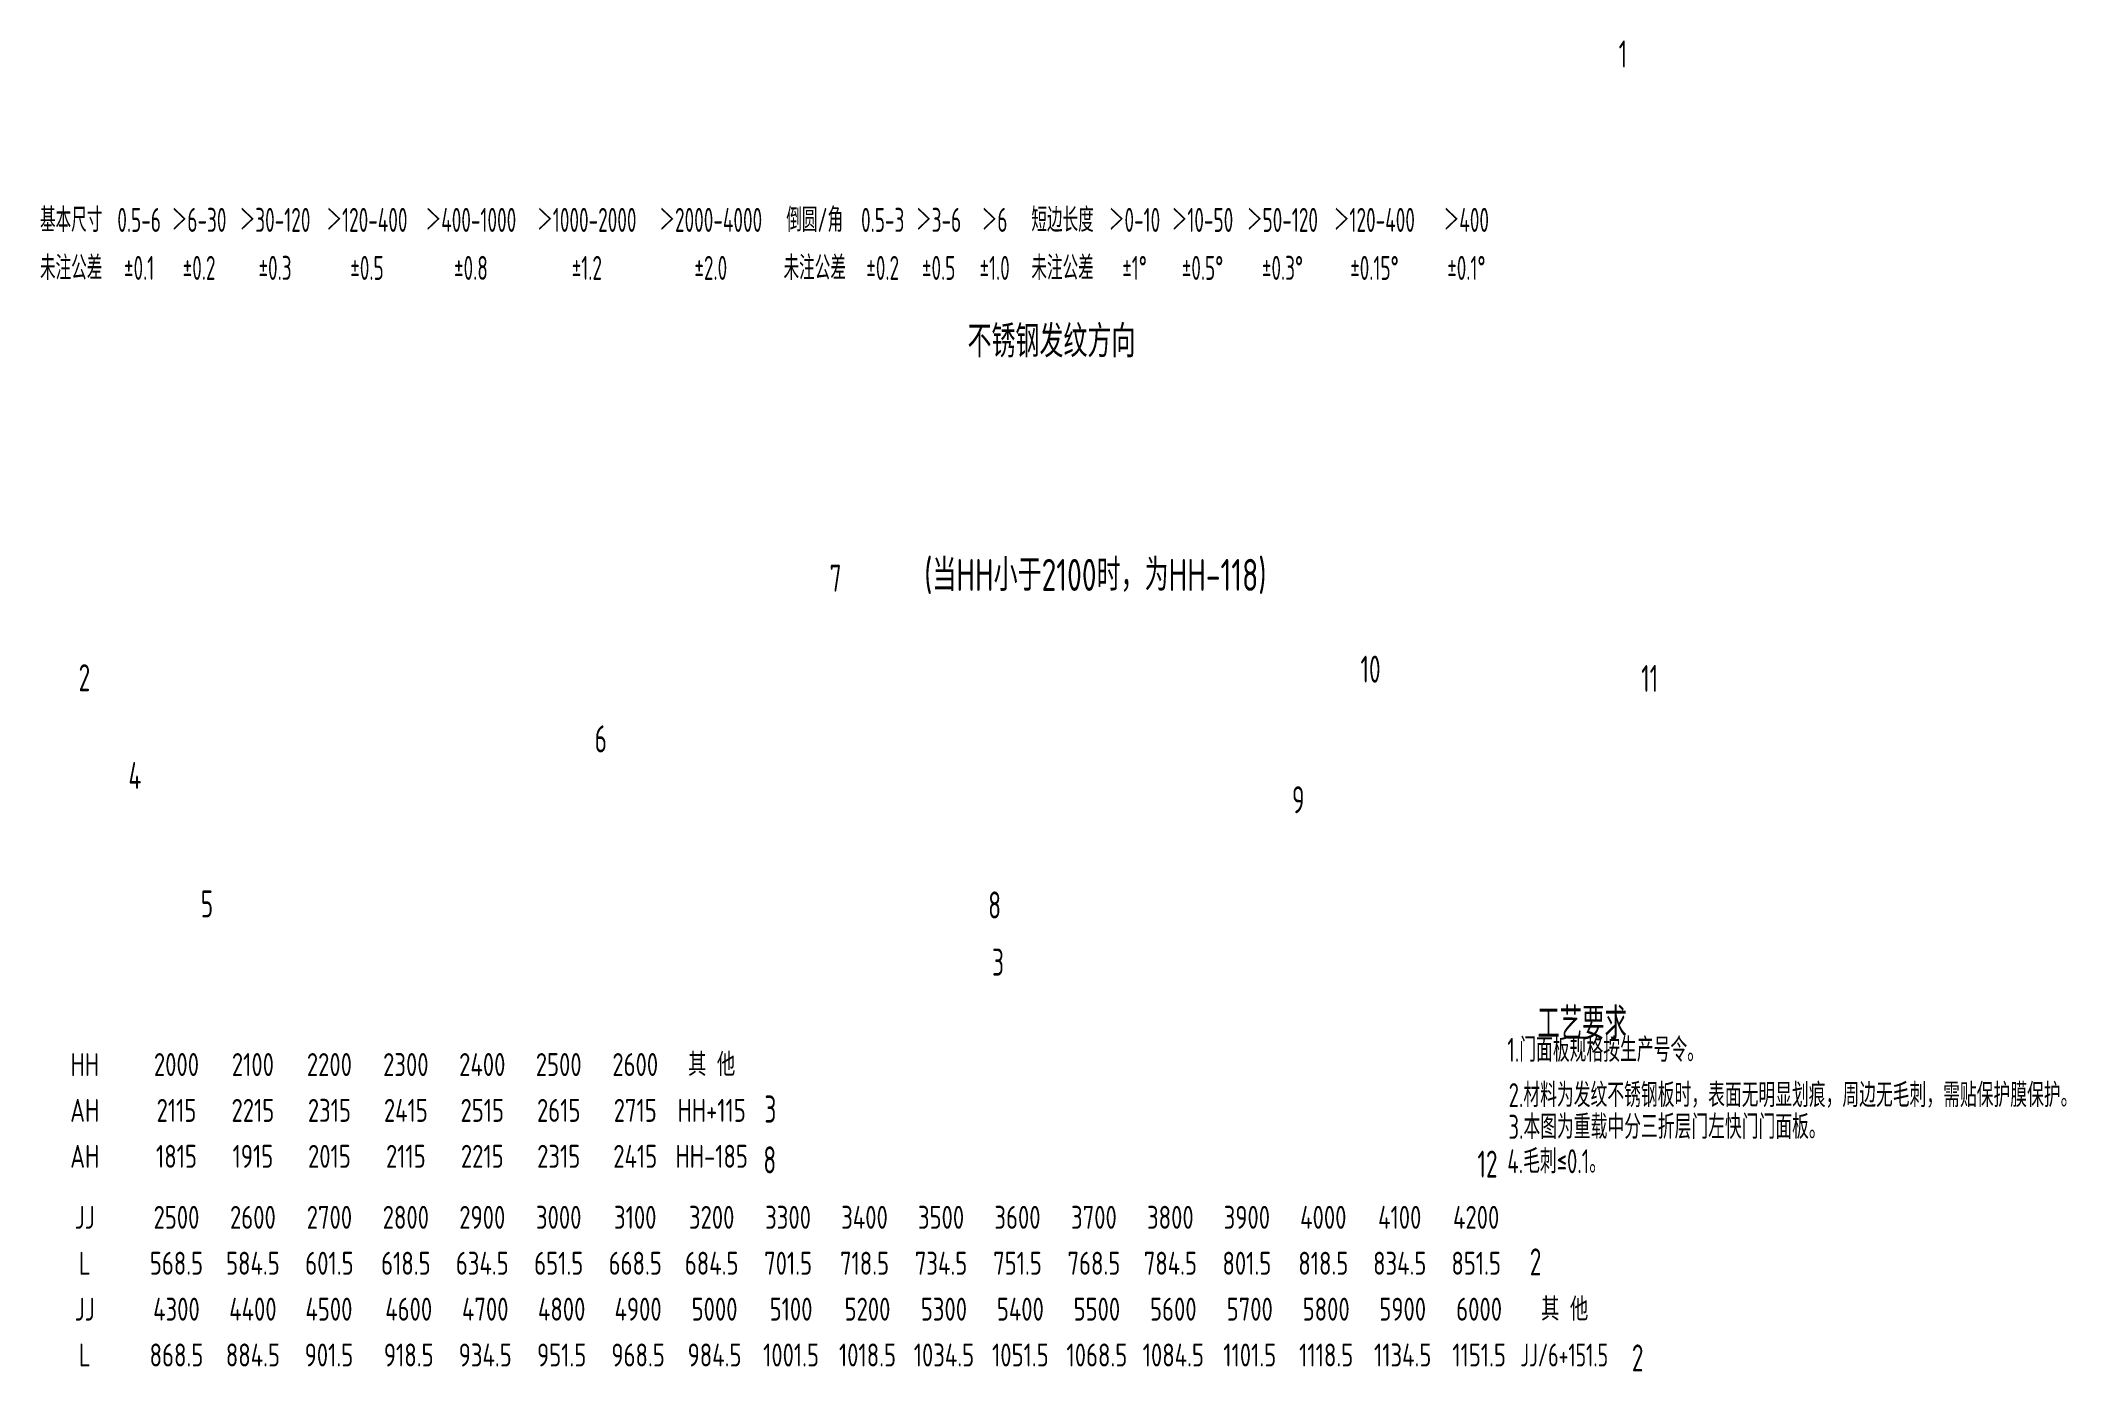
# Model space of a CAD drawing. Header units: inches. Extents: x 14216 to 120088, y -28648 to 23559.
# Drawn here: x 57773.7 to 58027.1, y 5901.3 to 6067.7 of the extents above; entities that cross this region are included whole.
import ezdxf
from ezdxf.enums import TextEntityAlignment as Align

# ---------------------------------------------------------------- set-up
doc = ezdxf.new("R2010")
doc.units = ezdxf.units.IN
doc.header["$LTSCALE"] = 0.3
doc.header["$MEASUREMENT"] = 0
doc.layers.add('2', color=2, linetype='Continuous')
doc.layers.add('2细实线', color=2, linetype='Continuous')
doc.styles.add('HZ', font='isocp2.shx', dxfattribs={"width": 0.7, "bigfont": 'hztxt.shx'})

msp = doc.modelspace()

# ---------------------------------------------------------------- texts
at = {"layer": '2', "color": 4, "style": 'HZ', "width": 0.7}
for s, height, p in [('1', 3.38, (57971.08, 6064.33)), ('7', 3.38, (57872.38, 5998.8)), ('10', 3.375, (57938.78, 5987.43)), ('2', 3.38, (57778.45, 5986.36)), ('11', 3.375, (57973.89, 5986.27)), ('6', 3.38, (57842.99, 5978.71)), ('4', 3.38, (57784.69, 5974.13)), ('9', 3.38, (57930.21, 5971.1)), ('5', 3.38, (57793.73, 5958.08)), ('8', 3.38, (57892.22, 5957.94)), ('3', 3.38, (57892.7, 5950.8)), ('3', 3.38, (57864.23, 5932.43)), ('8', 3.38, (57864.09, 5926.08)), ('12', 3.375, (57953.41, 5925.56)), ('2', 3.38, (57959.95, 5913.33)), ('2', 3.38, (57972.72, 5901.32))]:
    msp.add_text(s, height=height, dxfattribs=at).set_placement(p)
at = {"layer": '2', "color": 6, "style": 'HZ', "width": 0.75}
msp.add_text('不锈钢发纹方向', height=4, dxfattribs=at).set_placement((57889.63, 6028.1))
msp.add_text('(当HH小于2100时，为HH-118)', height=4, dxfattribs=at).set_placement((57905.62, 6000.9), align=Align.MIDDLE_CENTER)
at = {"layer": '2细实线', "style": 'HZ'}
for s, height, width, p in [('基本尺寸', 3, 0.65, (57777.52, 6045.28)), ('0.5-6', 3, 0.65, (57786.02, 6045.28)), ('＞6-30', 3, 0.65, (57793.52, 6045.28)), ('＞30-120', 3, 0.65, (57803.02, 6045.28)), ('＞120-400', 3, 0.65, (57814.52, 6045.28)), ('＞400-1000', 3, 0.65, (57827.52, 6045.28)), ('＞1000-2000', 3, 0.65, (57842.02, 6045.28)), ('＞2000-4000', 3, 0.65, (57857.52, 6045.28)), ('倒圆/角', 3, 0.65, (57870.52, 6045.28)), ('0.5-3', 3, 0.65, (57879.02, 6045.28)), ('＞3-6', 3, 0.65, (57886.02, 6045.28)), ('＞6', 3, 0.65, (57893.02, 6045.28)), ('短边长度', 3, 0.65, (57901.52, 6045.28)), ('＞0-10', 3, 0.65, (57910.52, 6045.28)), ('＞10-50', 3, 0.65, (57919.02, 6045.28)), ('＞50-120', 3, 0.65, (57929.02, 6045.28)), ('＞120-400', 3, 0.65, (57940.52, 6045.28)), ('＞400', 3, 0.65, (57952.02, 6045.28)), ('未注公差', 3, 0.65, (57777.52, 6039.28)), ('未注公差', 3, 0.65, (57870.52, 6039.28)), ('未注公差', 3, 0.65, (57901.52, 6039.28)), ('%%p0.1', 3, 0.65, (57786.02, 6039.28)), ('%%p0.2', 3, 0.65, (57793.52, 6039.28)), ('%%p0.3', 3, 0.65, (57803.02, 6039.28)), ('%%p0.5', 3, 0.65, (57814.52, 6039.28)), ('%%p0.8', 3, 0.65, (57827.52, 6039.28)), ('%%p1.2', 3, 0.65, (57842.02, 6039.28)), ('%%p2.0', 3, 0.65, (57857.52, 6039.28)), ('%%p0.2', 3, 0.65, (57879.02, 6039.28)), ('%%p0.5', 3, 0.65, (57886.02, 6039.28)), ('%%p1.0', 3, 0.65, (57893.02, 6039.28)), ('%%p1%%d', 3, 0.65, (57910.52, 6039.28)), ('%%p0.5%%d', 3, 0.65, (57919.02, 6039.28)), ('%%p0.3%%d', 3, 0.65, (57929.02, 6039.28)), ('%%p0.15%%d', 3, 0.65, (57940.52, 6039.28)), ('%%p0.1%%d', 3, 0.65, (57952.02, 6039.28)), ('HH', 2.869, 0.8, (57779.22, 5939.69)), ('2000', 2.869, 0.8, (57790.69, 5939.69)), ('2100', 2.869, 0.8, (57800.25, 5939.69)), ('2200', 2.869, 0.8, (57809.82, 5939.69)), ('2300', 2.869, 0.8, (57819.38, 5939.69)), ('2400', 2.869, 0.8, (57828.94, 5939.69)), ('2500', 2.869, 0.8, (57838.5, 5939.69)), ('2600', 2.869, 0.8, (57848.07, 5939.69)), ('其 他', 2.869, 0.8, (57857.63, 5939.69)), ('AH', 2.869, 0.8, (57779.22, 5933.96)), ('2115', 2.869, 0.8, (57790.69, 5933.96)), ('2215', 2.869, 0.8, (57800.25, 5933.96)), ('2315', 2.869, 0.8, (57809.82, 5933.96)), ('2415', 2.869, 0.8, (57819.38, 5933.96)), ('2515', 2.869, 0.8, (57828.94, 5933.96)), ('2615', 2.869, 0.8, (57838.5, 5933.96)), ('2715', 2.869, 0.8, (57848.07, 5933.96)), ('HH+115', 2.869, 0.8, (57857.63, 5933.96)), ('AH', 2.869, 0.8, (57779.22, 5928.22)), ('1815', 2.869, 0.8, (57790.69, 5928.22)), ('1915', 2.869, 0.8, (57800.25, 5928.22)), ('2015', 2.869, 0.8, (57809.82, 5928.22)), ('2115', 2.869, 0.8, (57819.38, 5928.22)), ('2215', 2.869, 0.8, (57828.94, 5928.22)), ('2315', 2.869, 0.8, (57838.5, 5928.22)), ('2415', 2.869, 0.8, (57848.07, 5928.22)), ('HH-185', 2.869, 0.8, (57857.63, 5928.22)), ('JJ', 2.869, 0.8, (57779.22, 5920.59)), ('2500', 2.869, 0.8, (57790.69, 5920.59)), ('2600', 2.869, 0.8, (57800.25, 5920.59)), ('2700', 2.869, 0.8, (57809.82, 5920.59)), ('2800', 2.869, 0.8, (57819.38, 5920.59)), ('2900', 2.869, 0.8, (57828.94, 5920.59)), ('3000', 2.869, 0.8, (57838.5, 5920.59)), ('3100', 2.869, 0.8, (57848.07, 5920.59)), ('3200', 2.869, 0.8, (57857.63, 5920.59)), ('3300', 2.869, 0.8, (57867.19, 5920.59)), ('3400', 2.869, 0.8, (57876.75, 5920.59)), ('3500', 2.869, 0.8, (57886.32, 5920.59)), ('3600', 2.869, 0.8, (57895.88, 5920.59)), ('3700', 2.869, 0.8, (57905.44, 5920.59)), ('3800', 2.869, 0.8, (57915, 5920.59)), ('3900', 2.869, 0.8, (57924.57, 5920.59)), ('4000', 2.869, 0.8, (57934.13, 5920.59)), ('4100', 2.869, 0.8, (57943.69, 5920.59)), ('4200', 2.869, 0.8, (57953.25, 5920.59)), ('L', 2.87, 0.8, (57779.22, 5914.85)), ('568.5', 2.869, 0.8, (57790.69, 5914.85)), ('584.5', 2.869, 0.8, (57800.25, 5914.85)), ('601.5', 2.869, 0.8, (57809.82, 5914.85)), ('618.5', 2.869, 0.8, (57819.38, 5914.85)), ('634.5', 2.869, 0.8, (57828.94, 5914.85)), ('651.5', 2.869, 0.8, (57838.5, 5914.85)), ('668.5', 2.869, 0.8, (57848.07, 5914.85)), ('684.5', 2.869, 0.8, (57857.63, 5914.85)), ('701.5', 2.869, 0.8, (57867.19, 5914.85)), ('718.5', 2.869, 0.8, (57876.75, 5914.85)), ('734.5', 2.869, 0.8, (57886.32, 5914.85)), ('751.5', 2.869, 0.8, (57895.88, 5914.85)), ('768.5', 2.869, 0.8, (57905.44, 5914.85)), ('784.5', 2.869, 0.8, (57915, 5914.85)), ('801.5', 2.869, 0.8, (57924.57, 5914.85)), ('818.5', 2.869, 0.8, (57934.13, 5914.85)), ('834.5', 2.869, 0.8, (57943.69, 5914.85)), ('851.5', 2.869, 0.8, (57953.25, 5914.85)), ('JJ', 2.869, 0.8, (57779.22, 5909.11)), ('4300', 2.869, 0.8, (57790.69, 5909.11)), ('4400', 2.869, 0.8, (57800.25, 5909.11)), ('4500', 2.869, 0.8, (57809.76, 5909.11)), ('4600', 2.869, 0.8, (57819.74, 5909.11)), ('4700', 2.869, 0.8, (57829.31, 5909.11)), ('4800', 2.869, 0.8, (57838.87, 5909.11)), ('4900', 2.869, 0.8, (57848.43, 5909.11)), ('5000', 2.869, 0.8, (57857.99, 5909.11)), ('5100', 2.869, 0.8, (57867.56, 5909.11)), ('5200', 2.869, 0.8, (57877.12, 5909.11)), ('5300', 2.869, 0.8, (57886.68, 5909.11)), ('5400', 2.869, 0.8, (57896.24, 5909.11)), ('5500', 2.869, 0.8, (57905.81, 5909.11)), ('5600', 2.869, 0.8, (57915.37, 5909.11)), ('5700', 2.869, 0.8, (57924.93, 5909.11)), ('5800', 2.869, 0.8, (57934.49, 5909.11)), ('5900', 2.869, 0.8, (57944.06, 5909.11)), ('6000', 2.869, 0.8, (57953.62, 5909.11)), ('其 他', 2.869, 0.8, (57964.32, 5909.11)), ('L', 2.87, 0.8, (57779.22, 5903.38)), ('868.5', 2.869, 0.8, (57790.69, 5903.38)), ('884.5', 2.869, 0.8, (57800.25, 5903.38)), ('901.5', 2.869, 0.8, (57809.76, 5903.38)), ('918.5', 2.869, 0.8, (57819.74, 5903.38)), ('934.5', 2.869, 0.8, (57829.31, 5903.38)), ('951.5', 2.869, 0.8, (57838.87, 5903.38)), ('968.5', 2.869, 0.8, (57848.43, 5903.38)), ('984.5', 2.869, 0.8, (57857.99, 5903.38)), ('1001.5', 2.869, 0.8, (57867.56, 5903.38)), ('1018.5', 2.869, 0.8, (57877.12, 5903.38)), ('1034.5', 2.869, 0.8, (57886.68, 5903.38)), ('1051.5', 2.869, 0.8, (57896.24, 5903.38)), ('1068.5', 2.869, 0.8, (57905.81, 5903.38)), ('1084.5', 2.869, 0.8, (57915.37, 5903.38)), ('1101.5', 2.869, 0.8, (57924.93, 5903.38)), ('1118.5', 2.869, 0.8, (57934.49, 5903.38)), ('1134.5', 2.869, 0.8, (57944.06, 5903.38)), ('1151.5', 2.869, 0.8, (57953.62, 5903.38)), ('JJ/6+151.5', 2.869, 0.7, (57964.26, 5903.38))]:
    msp.add_text(s, height=height, dxfattribs=dict(at, width=width)).set_placement(p, align=Align.MIDDLE_CENTER)
at = {"layer": '2细实线', "color": 3, "style": 'HZ', "width": 0.7}
msp.add_text('工艺要求', height=4, dxfattribs=at).set_placement((57960.9, 5942.81))
at = {"layer": '2细实线', "color": 6, "style": 'HZ', "width": 0.7}
for s, p in [('1.门面板规格按生产号令。', (57957.14, 5939.13)), ('3.本图为重载中分三折层门左快门门面板。', (57957.28, 5929.5)), ('4.毛刺≤0.1。', (57957.15, 5925.2))]:
    msp.add_text(s, height=3, dxfattribs=at).set_placement(p, align=Align.BOTTOM_LEFT)
msp.add_text('2.材料为发纹不锈钢板时，表面无明显划痕，周边无毛刺，需贴保护膜保护。', height=3, dxfattribs=at).set_placement((57957.31, 5934.37))

doc.saveas('drawing.dxf')
